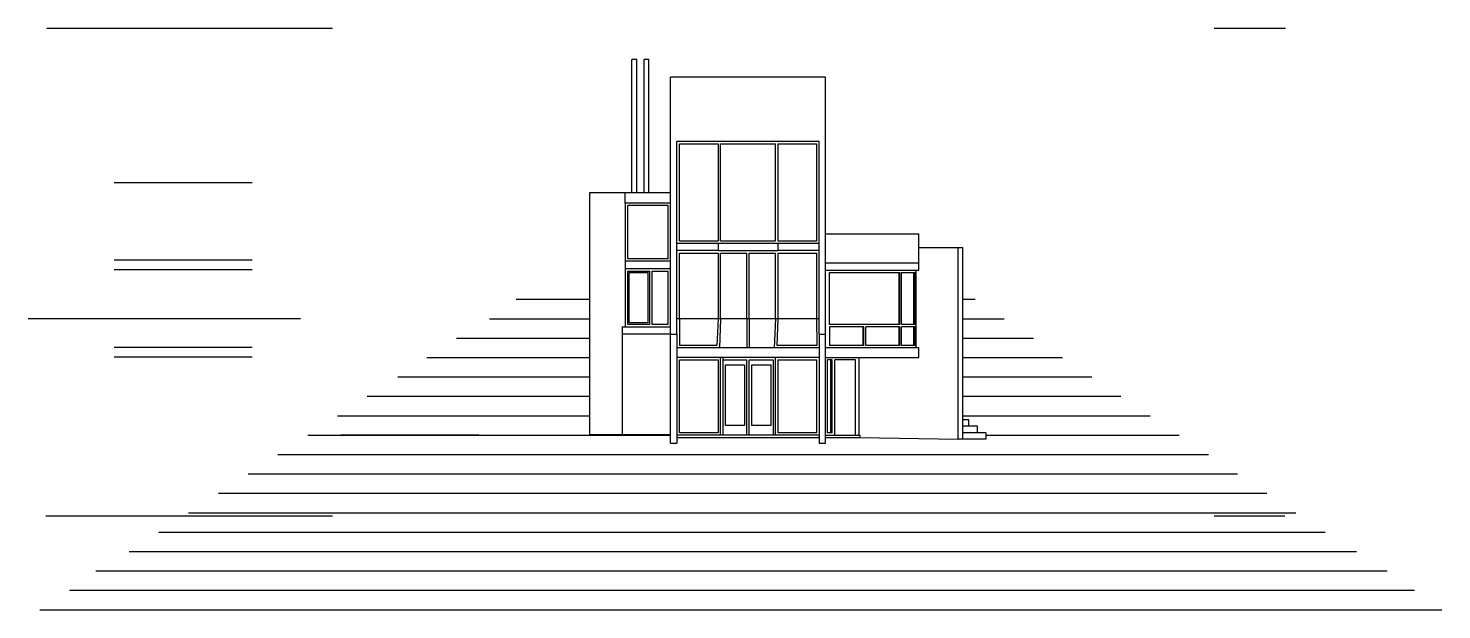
# Model space of a CAD drawing. Header units: inches. Extents: x -16498 to 1840, y 602 to 7454.
# Drawn here: x -16498 to -14748, y 3469 to 4189 of the extents above; entities that cross this region are included whole.
import ezdxf

# ---------------------------------------------------------------- set-up
doc = ezdxf.new("R2010")
doc.units = ezdxf.units.IN
doc.header["$LTSCALE"] = 0.5
doc.header["$MEASUREMENT"] = 0
for name, color, linetype in [('A-Elev-North', 7, 'Continuous'), ('A-Elev-South', 7, 'Continuous'), ('A-glazing', 252, 'Continuous'), ('A-walls', 7, 'Continuous')]:
    doc.layers.add(name, color=color, linetype=linetype)

msp = doc.modelspace()

# ---------------------------------------------------------------- linework, layer by layer
at = {"layer": 'A-Elev-North'}
for p, q in [((-16475, 4188.6), (-16121.5, 4188.6)), ((-15030, 4188.6), (-14941.6, 4188.6)), ((-16476.2, 3585.4), (-16121.5, 3585.4)), ((-15030, 3585.4), (-14942.7, 3585.4))]:
    msp.add_line(p, q, dxfattribs=at)
at = {"layer": 'A-Elev-North', "color": 252}
for p, q in [((-15644, 4045.5, 42232.8), (-15644, 3925.5, -163648.8)), ((-15570, 4045.5, 43538.7), (-15570, 3925.5, -283464.3)), ((-15703, 3972.3, 113224.7), (-15759, 3972.3, 113224.7)), ((-15706, 3969.3, 113224.7), (-15756, 3969.3, 113224.7)), ((-15706, 3903.3, -46325.1), (-15756, 3903.3, -46325.1)), ((-15644, 3910.5, -27602.9), (-15644, 3829.3, -166926.2)), ((-15570, 3910.5, -68477.1), (-15570, 3829.3, -289765.1)), ((-15756, 3888.3, -20578.3), (-15728.5, 3888.3, -20578.3)), ((-15754, 3886.3, -20578.3), (-15730.5, 3886.3, -20578.3)), ((-15725.5, 3888.3, -20578.3), (-15706, 3888.3, -20578.3)), ((-15506, 3822.3, -25306.8), (-15506, 3886.3, -25669.8)), ((-15419, 3822.3, -24855.9), (-15419, 3886.3, -25218.8)), ((-15416.9, 3822.3, -24843.8), (-15416.9, 3886.3, -25206.8)), ((-15401, 3822.3, -24765.6), (-15401, 3886.3, -25128.6)), ((-15399.9, 3822.3, -24896.1), (-15399.9, 3886.3, -25259)), ((-15398.8, 3793.3, -9898.1), (-15398.8, 3889.3, -10442.6)), ((-15763, 3819.3, -20590.3), (-15703, 3819.3, -20590.3)), ((-15728.5, 3822.3, -20590.3), (-15756, 3822.3, -20590.3)), ((-15730.5, 3824.3, -20590.3), (-15754, 3824.3, -20590.3)), ((-15706, 3822.3, -20590.3), (-15725.5, 3822.3, -20590.3)), ((-15506, 3819.3, -10295.1), (-15506, 3796.3, -10295.1)), ((-15463.5, 3796.3, -24949), (-15463.5, 3819.3, -25079.5)), ((-15461.4, 3796.3, -24937), (-15461.4, 3819.3, -25067.4)), ((-15419, 3796.3, -24708.4), (-15419, 3819.3, -24838.9)), ((-15416.9, 3796.3, -24696.4), (-15416.9, 3819.3, -24826.8)), ((-15401, 3796.3, -10164.7), (-15401, 3819.3, -10295.1)), ((-15399.9, 3796.3, -10295.1), (-15399.9, 3819.3, -10425.6)), ((-15644, 3778.3, -25740.8), (-15644, 3688.3, -186392.4)), ((-15611.5, 3772.3, -36451.1), (-15611.5, 3697.3, -170327.1)), ((-15579, 3772.3, -47052.5), (-15579, 3697.3, -180928.5)), ((-15576, 3778.3, -51478.7), (-15576, 3685.3, -217485.4)), ((-15570, 3778.3, -66615.1), (-15570, 3688.3, -306587.3))]:
    msp.add_line(p, q, dxfattribs=at)
at = {"layer": 'A-Elev-North', "color": 253}
for p, q in [((-15803, 3985.3, -15442.7), (-15703, 3985.3, -25737.8)), ((-15759, 3972.3, 113224.7), (-15759, 3819.3, -19021.2)), ((-15763, 3819.3, 43213.5), (-15763, 3685.9, -72041.5)), ((-15395.6, 3793.3, -30885.4), (-15462.2, 3793.3, -30885.4)), ((-15502.9, 3688.3, -5425.8), (-15508.7, 3688.3, -5425.8))]:
    msp.add_line(p, q, dxfattribs=at)
at = {"layer": 'A-Elev-North', "color": 254}
for p, q in [((-15644, 3922.5, -7013.4), (-15644, 3913.5, -22454.1)), ((-15570, 3922.5, -1862), (-15644, 3922.5, -1862)), ((-15570, 3922.5, -35774.7), (-15570, 3913.5, -60299.2)), ((-15644, 3913.5, -1862), (-15570, 3913.5, -1862))]:
    msp.add_line(p, q, dxfattribs=at)
at = {"layer": 'A-Elev-North', "color": 7}
for p, q in [((-15511, 3934.3, -20590.3), (-15395.6, 3934.3, -20590.3)), ((-15395.6, 3917.3, -41180.5), (-15395.6, 3934.3, -41180.5)), ((-15395.6, 3917.3, -10960.5), (-15341.3, 3917.3, 25737.8)), ((-15703, 3810.3, -20590.3), (-15695, 3810.3, -20590.3)), ((-15695, 3810.3, -20590.3), (-15695, 3675.3, -20590.3)), ((-15519, 3810.3, -20590.3), (-15511, 3810.3, -20590.3)), ((-15519, 3810.3, -20590.3), (-15519, 3675.3, -20590.3)), ((-15468.5, 3682.2, -30909.3), (-15346.9, 3680.3, -10295.1))]:
    msp.add_line(p, q, dxfattribs=at)
at = {"layer": 'A-Elev-North', "color": 251}
for p, q in [((-15420.1, 3822.3, -24618.2), (-15420.1, 3886.3, -24618.2)), ((-15402, 3822.3, -24618.2), (-15402, 3886.3, -24618.2)), ((-15401, 3822.3, -24748.6), (-15401, 3886.3, -24748.6)), ((-15464.6, 3796.3, -10295.1), (-15464.6, 3819.3, -10295.1)), ((-15420.1, 3796.3, -10295.1), (-15420.1, 3819.3, -10295.1)), ((-15402, 3796.3, -24618.2), (-15402, 3819.3, -24618.2)), ((-15401, 3796.3, -24748.6), (-15401, 3819.3, -24748.6))]:
    msp.add_line(p, q, dxfattribs=at)
at = {"layer": 'A-Elev-North', "color": 250}
for p, q in [((-15692, 3829.3, -20590.3), (-15691.8, 3796.3, -20590.3)), ((-15644.1, 3829.3), (-15645.5, 3796.3)), ((-15641.1, 3829.3), (-15642.5, 3793.3)), ((-15608.6, 3829.3), (-15608.5, 3793.3)), ((-15605.6, 3829.3), (-15605.5, 3793.3)), ((-15573.1, 3829.3, -25737.8), (-15574.5, 3793.3, -25737.8)), ((-15570.1, 3829.3, -25737.8), (-15571.5, 3796.3, -25737.8)), ((-15522.1, 3829.3, -20590.3), (-15522, 3796.3, -20590.3)), ((-15645.5, 3796.3), (-15691.8, 3796.3, -20590.3)), ((-15522, 3796.3, -20590.3), (-15571.5, 3796.3, -25737.8))]:
    msp.add_line(p, q, dxfattribs=at)
at = {"layer": 'A-Elev-South', "color": 253}
for p, q in [((-15750.8, 3985.3, -25737.8), (-15750.8, 4150.2)), ((-15744.8, 4150.2), (-15750.8, 4150.2)), ((-15744.8, 3985.3, -25737.8), (-15744.8, 4150.2)), ((-15735.8, 3985.3, -25737.8), (-15735.8, 4150.2)), ((-15729.8, 4150.2), (-15735.8, 4150.2)), ((-15729.8, 3985.3, -25737.8), (-15729.8, 4150.2)), ((-15695, 3810.3, -20590.3), (-15695, 4048.5, -9022.4)), ((-15519, 3810.3, -20590.3), (-15519, 4048.5, -9022.4)), ((-15803, 3685.9, -9354.9), (-15803, 3985.3, -15442.7)), ((-15644, 3922.5, -1862), (-15695, 3922.5, -22452.3)), ((-15519, 3922.5, -22452.3), (-15570, 3922.5, -1862)), ((-15644, 3913.5, -1862), (-15695, 3913.5, -22452.3)), ((-15519, 3913.5, -22452.3), (-15570, 3913.5, -1862)), ((-15346.9, 3680.3, -10295.1), (-15346.9, 3917.3, 15442.7)), ((-15703, 3900.3, -20590.3), (-15759, 3900.3, -20590.3)), ((-15759, 3891.3, -20590.3), (-15703, 3891.3, -20590.3)), ((-15519, 3829.3, -20590.3), (-15695, 3829.3, -20590.3)), ((-15519, 3793.3, -20590.3), (-15695, 3793.3, -20590.3)), ((-15519, 3781.3, -20590.3), (-15695, 3781.3, -20590.3)), ((-15644, 3781.3), (-15695, 3781.3, -20590.3)), ((-15519, 3781.3, -20590.3), (-15570, 3781.3)), ((-15409.9, 3793.3, -20590.3), (-15511, 3793.3, -20590.3)), ((-15611.5, 3697.3, -24821.4), (-15635, 3697.3, -24821.4)), ((-15579, 3697.3, -24821.4), (-15602.5, 3697.3, -24821.4)), ((-15803, 3685.9, -10295.1), (-15703, 3685.9, -20590.3)), ((-15519, 3685.3, -45411.6), (-15695, 3685.3, -45411.6)), ((-15644, 3688.3, -24821.4), (-15692, 3688.3, -45411.6)), ((-15522, 3688.3, -45411.6), (-15570, 3688.3, -24821.4))]:
    msp.add_line(p, q, dxfattribs=at)
at = {"layer": 'A-Elev-South', "color": 7}
for p, q in [((-15703, 3675.3, -20590.3), (-15703, 4128.3, -5147.6)), ((-15703, 3916.3, -25737.8), (-15703, 4124.8, -10295.1)), ((-15511, 3675.3, -20590.3), (-15511, 4128.3, -5147.6)), ((-15341.3, 3680.3, -10295.1), (-15341.3, 3917.3, 15442.7)), ((-15703, 3675.3, -20590.3), (-15695, 3675.3, -20590.3)), ((-15519, 3675.3, -20590.3), (-15511, 3675.3, -20590.3)), ((-15341.3, 3680.3, -10295.1), (-15346.9, 3680.3, -10295.1))]:
    msp.add_line(p, q, dxfattribs=at)
at = {"layer": 'A-Elev-South', "color": 252}
for p, q in [((-15692, 3925.5, -22464.3), (-15692, 4045.5, -3)), ((-15641, 3925.5, -95288.4), (-15641, 4045.5, -17518)), ((-15573, 3925.5, -121026.2), (-15573, 4045.5, -43255.8)), ((-15522, 3925.5, -25099), (-15522, 4045.5, -3)), ((-15759, 3972.3, 113224.7), (-15759, 3985.3, 8138.7)), ((-15756, 3903.3, -46325.1), (-15756, 3969.3, 113224.7)), ((-15706, 3903.3, -46325.1), (-15706, 3969.3, 113224.7)), ((-15692, 3829.3, -115958), (-15692, 3910.5, -63329.5)), ((-15641, 3829.3, -95367.7), (-15641, 3910.5, -42739.3)), ((-15608.5, 3829.3, -95367.7), (-15608.5, 3910.5, -42739.3)), ((-15605.5, 3829.3, -80231.3), (-15605.5, 3910.5, -27602.9)), ((-15573, 3829.3, -121105.5), (-15573, 3910.5, -68477.1)), ((-15522, 3829.3, -115958), (-15522, 3910.5, -66545.3)), ((-15756, 3822.3, -39506.8), (-15756, 3888.3, -20578.3)), ((-15754, 3824.3, -40603.3), (-15754, 3886.3, -20578.3)), ((-15730.5, 3824.3, -40603.3), (-15730.5, 3886.3, -20578.3)), ((-15728.5, 3822.3, -39506.8), (-15728.5, 3888.3, -20578.3)), ((-15725.5, 3822.3, -250796.4), (-15725.5, 3888.3, -81511.3)), ((-15706, 3822.3, -250796.4), (-15706, 3888.3, -81511.3)), ((-15419, 3822.3, -10295.1), (-15506, 3822.3, -10295.1)), ((-15463.5, 3819.3, -10295.1), (-15506, 3819.3, -10295.1)), ((-15419, 3819.3, -10295.1), (-15461.4, 3819.3, -10295.1)), ((-15401, 3822.3, -10295.1), (-15416.9, 3822.3, -10295.1)), ((-15401, 3819.3, -10295.1), (-15416.9, 3819.3, -10295.1)), ((-15399.9, 3822.3, -10425.6), (-15415.8, 3822.3, -10425.6)), ((-15399.9, 3819.3, -10425.6), (-15415.8, 3819.3, -10425.6)), ((-15703, 3810.3, -20590.3), (-15763, 3810.3, -20590.3)), ((-16004.6, 3781.3, -15442.7), (-15803, 3781.3, -25737.8)), ((-15641, 3685.3, -120189.1), (-15641, 3781.3, -38317.8)), ((-15638, 3685.3, -215556.8), (-15638, 3781.3, -133685.5)), ((-15573, 3685.3, -145926.9), (-15573, 3781.3, -64055.7)), ((-15463.5, 3796.3, -10295.1), (-15506, 3796.3, -10295.1)), ((-15419, 3796.3, -10295.1), (-15461.4, 3796.3, -10295.1)), ((-15401, 3796.3, -10295.1), (-15416.9, 3796.3, -10295.1)), ((-15399.9, 3796.3, -10425.6), (-15415.8, 3796.3, -10425.6)), ((-15341.3, 3781.3, 10295.1), (-15217.6, 3781.3, -15442.7)), ((-15692, 3688.3, -138220.9), (-15692, 3778.3, -61467.5)), ((-15635, 3697.3, -300690.5), (-15635, 3772.3, -236729.6)), ((-15608.5, 3685.3, -120189.1), (-15608.5, 3778.3, -40877.2)), ((-15605.5, 3685.3, -105052.7), (-15605.5, 3778.3, -25740.8)), ((-15602.5, 3697.3, -190186.4), (-15602.5, 3772.3, -126225.5)), ((-15522, 3688.3, -138324.6), (-15522, 3778.3, -64683.3)), ((-15502.9, 3778.3, -5425.8), (-15508.7, 3778.3, -5425.8)), ((-16188.9, 3661.3, -15442.7), (-15037.2, 3661.3, -15442.7)), ((-16373.2, 3541.3, -10295.1), (-14853.7, 3541.3, -10295.1))]:
    msp.add_line(p, q, dxfattribs=at)
at = {"layer": 'A-Elev-South', "color": 2, "ltscale": 0.1}
for p, q in [((-16221, 3997.6, -51475.7), (-16391.6, 3997.6, -51475.7)), ((-16221, 3901.6, -51475.7), (-16391.6, 3901.6, -51475.7)), ((-16221, 3889.6, -51475.7), (-16391.6, 3889.6, -51475.7)), ((-16221, 3793.6, -51475.7), (-16391.6, 3793.6, -51475.7)), ((-16221, 3781.6, -51475.7), (-16391.6, 3781.6, -51475.7)), ((-15940.3, 3685.3, -51475.7), (-16110.9, 3685.3, -51475.7))]:
    msp.add_line(p, q, dxfattribs=at)
at = {"layer": 'A-Elev-South', "color": 126}
for p, q in [((-15894, 3853.3, -15442.7), (-15803, 3853.3, -25737.8)), ((-15341.3, 3853.3, 10295.1), (-15325.9, 3853.3, -15442.7)), ((-15927.1, 3829.3, -15442.7), (-15803, 3829.3, -25737.8)), ((-15341.3, 3829.3, 10295.1), (-15289.8, 3829.3, -15442.7)), ((-15967.7, 3805.3, -15442.7), (-15803, 3805.3, -25737.8)), ((-15341.3, 3805.3, 10295.1), (-15253.7, 3805.3, -15442.7)), ((-16040.5, 3757.3, -15442.7), (-15803, 3757.3, -25737.8)), ((-15341.3, 3757.3, 10295.1), (-15181.5, 3757.3, -15442.7)), ((-16078.3, 3733.3, -15442.7), (-15803, 3733.3, -25737.8)), ((-15341.3, 3733.3, 10295.1), (-15145.4, 3733.3, -15442.7)), ((-16115.1, 3709.3, -15442.7), (-15803, 3709.3, -25737.8)), ((-15341.3, 3709.3, -15442.7), (-15109.3, 3709.3, -15442.7)), ((-16152, 3685.3, -2320.6), (-15703, 3685.3, -29832)), ((-15312.7, 3685.3, 9364.9), (-15073.3, 3685.3, -18103.7)), ((-16225.7, 3637.3, -15442.7), (-15001.1, 3637.3, -15442.7)), ((-16262.6, 3613.3), (-14965, 3613.3)), ((-16299.5, 3589.3), (-14928.9, 3589.3)), ((-16336.3, 3565.3), (-14892.8, 3565.3)), ((-16414.2, 3517.3, -10295.1), (-14816.1, 3517.3, -10295.1)), ((-16446.9, 3493.3, -10295.1), (-14782.2, 3493.3, -10295.1)), ((-16483.8, 3469.3, -10295.1), (-14748.4, 3469.3, -10295.1))]:
    msp.add_line(p, q, dxfattribs=at)
at = {"layer": 'A-Elev-South', "color": 251}
msp.add_line((-15474.1, 3778.3, -33598.5), (-15499.5, 3778.3, -5425.8), dxfattribs=at)
at = {"layer": 'A-glazing'}
for p, q in [((-15692, 4045.5, -25740.8), (-15644, 4045.5, -25740.8)), ((-15641, 4045.5, -25740.8), (-15573, 4045.5, -25740.8)), ((-15570, 4045.5, -25740.8), (-15522, 4045.5, -25740.8)), ((-15692, 3925.5, -171340), (-15644, 3925.5, -136571.6)), ((-15641, 3925.5, -134398.6), (-15573, 3925.5, -85143.5)), ((-15570, 3925.5, -82970.5), (-15522, 3925.5, -48202.1)), ((-15692, 3910.5, -48193.1), (-15644, 3910.5, -27602.9)), ((-15641, 3910.5, -27602.9), (-15608.5, 3910.5, -27602.9)), ((-15605.5, 3910.5, -27602.9), (-15573, 3910.5, -53340.7)), ((-15570, 3910.5, -53340.7), (-15522, 3910.5, -48193.1)), ((-15511, 3889.3, -46328.1), (-15395.6, 3889.3, -46328.1)), ((-15506, 3886.3, -36033), (-15419, 3886.3, -36033)), ((-15506, 3886.3, -36033), (-15419, 3886.3, -36033)), ((-15416.9, 3886.3, -36033), (-15401, 3886.3, -36033)), ((-15416.9, 3886.3, -36033), (-15401, 3886.3, -36033)), ((-15415.8, 3886.3, -36163.4), (-15399.9, 3886.3, -36163.4)), ((-15415.8, 3886.3, -36163.4), (-15399.9, 3886.3, -36163.4)), ((-15692, 3778.3, -46331.1), (-15644, 3778.3, -25740.8)), ((-15638, 3778.3, -25740.8), (-15608.5, 3778.3, -25740.8)), ((-15635, 3772.3, -25740.8), (-15611.5, 3772.3, -25740.8)), ((-15605.5, 3778.3, -25740.8), (-15576, 3778.3, -49102.9)), ((-15602.5, 3772.3, -28116.6), (-15579, 3772.3, -46727.1)), ((-15570, 3778.3, -51478.7), (-15522, 3778.3, -46331.1))]:
    msp.add_line(p, q, dxfattribs=at)
at = {"layer": 'A-glazing', "color": 7}
for p, q in [((-15511, 3937.3, -46328.1), (-15511, 3937.3, -46328.1)), ((-15511, 3685.3, -46328.1), (-15468.5, 3685.3, -31739))]:
    msp.add_line(p, q, dxfattribs=at)
at = {"layer": 'A-glazing', "color": 252}
for p, q in [((-15395.6, 3889.3, -30885.4), (-15395.6, 3917.3, -30885.4)), ((-15469.6, 3685.3, -5425.8), (-15469.6, 3781.3, -5425.8)), ((-15395.6, 3781.3, -30885.4), (-15395.6, 3793.3, -30885.4)), ((-15333.6, 3704.3, -10295.1), (-15341.3, 3704.3, -10295.1)), ((-15333.6, 3696.3, -41180.5), (-15341.3, 3696.3, -15442.7)), ((-15333.6, 3696.3, -25737.8), (-15333.6, 3704.3, -25737.8)), ((-15323.1, 3696.3, -41180.5), (-15333.6, 3696.3, -36033)), ((-15323.1, 3688.3, -36033), (-15323.1, 3696.3, -36033)), ((-15695, 3682.3, -46328.1), (-15519, 3682.3, -46328.1)), ((-15511, 3682.3, -46328.1), (-15468.5, 3682.3, -30608.4)), ((-15323.1, 3688.3, -41180.5), (-15341.3, 3688.3, -10295.1)), ((-15312.7, 3680.3, -10295.1), (-15341.3, 3680.3, -10295.1)), ((-15312.7, 3688.3, -27470.3), (-15323.1, 3688.3, -41180.5)), ((-15312.7, 3688.3, -41180.5), (-15312.7, 3680.3, -41180.5))]:
    msp.add_line(p, q, dxfattribs=at)
at = {"layer": 'A-glazing', "color": 253}
for p, q in [((-15511, 3898.3, -36033), (-15395.6, 3898.3, -36033)), ((-15511, 3781.3, -30885.4), (-15395.6, 3781.3, -30885.4)), ((-15508.7, 3688.3, -5425.8), (-15508.7, 3778.3, -5425.8)), ((-15502.9, 3688.3, -5425.8), (-15502.9, 3778.3, -5425.8))]:
    msp.add_line(p, q, dxfattribs=at)
at = {"layer": 'A-glazing', "color": 251}
for p, q in [((-15504.4, 3688.3, -5425.8), (-15504.4, 3778.3, -5425.8)), ((-15499.5, 3685.3, -5425.8), (-15499.5, 3778.3, -5425.8)), ((-15474.1, 3685.3, -5425.8), (-15474.1, 3778.3, -5425.8))]:
    msp.add_line(p, q, dxfattribs=at)
at = {"layer": 'A-walls'}
for p, q in [((-15695, 4128.3, -15442.7), (-15703, 4128.3, -15442.7)), ((-15519, 4128.3, -15442.7), (-15695, 4128.3, -15442.7)), ((-15511, 4128.3, -15442.7), (-15519, 4128.3, -15442.7)), ((-16160.9, 3829.3, -5147.6), (-16498, 3829.3, -5147.6)), ((-15468.5, 3685.3, -5425.8), (-15468.5, 3682.3, -31163.6))]:
    msp.add_line(p, q, dxfattribs=at)
at = {"layer": 'A-walls', "color": 253}
msp.add_line((-15519, 4048.5, -20590.3), (-15695, 4048.5, -20590.3), dxfattribs=at)

doc.saveas('drawing.dxf')
